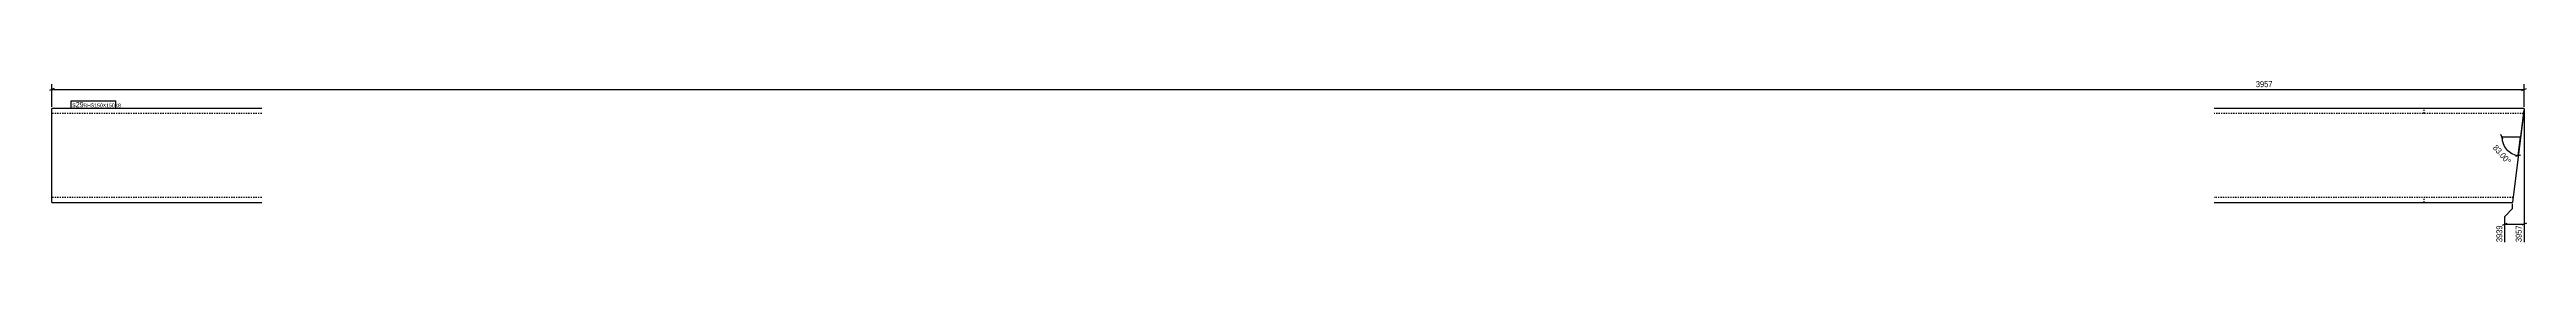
# Model space of a CAD drawing. Header units: millimetres. Extents: x 8 to 13860, y 5 to 267.
# Drawn here: x 9896 to 13860, y 5 to 267 of the extents above; entities that cross this region are included whole.
import ezdxf

# ---------------------------------------------------------------- set-up
doc = ezdxf.new("R2010")
doc.units = ezdxf.units.MM
doc.linetypes.add('DXK_LINE_DOT2', pattern=[3.9198, 1.9599, -1.9599])
for name, color, linetype in [('MÅLSÆTNING', 7, 'Continuous'), ('STÅL', 7, 'Continuous'), ('TEKST', 7, 'Continuous')]:
    doc.layers.add(name, color=color, linetype=linetype)
doc.styles.add('Arial Narrow', font='ARIALN.TTF', dxfattribs={"height": 0.2})

msp = doc.modelspace()

# ---------------------------------------------------------------- linework, layer by layer
at = {"layer": 'MÅLSÆTNING', "color": 7, "linetype": 'Continuous'}
for p, q in [((9903.1, 252.4), (9895.6, 249.4)), ((9899.3, 223.4), (9899.3, 259.8)), ((9899.3, 250.9), (13856.3, 250.9)), ((13852.5, 249.4), (13860, 252.4)), ((13856.3, 223.4), (13856.3, 259.8)), ((13856, 218.4), (13847, 145.6)), ((13856.3, 218.4), (13856.3, 7.5)), ((13822.2, 171.6), (13819.2, 179.1)), ((13820.7, 175.4), (13850.7, 175.4)), ((13847, 145.6), (13850.7, 175.4)), ((13843.1, 144.5), (13850.9, 146.6)), ((13825.4, 48.6), (13837.9, 61.1)), ((13825.4, 7.5), (13825.4, 48.6)), ((13837.9, 61.1), (13837.9, 68.4)), ((13821.6, 34.6), (13829.1, 37.6)), ((13825.4, 36.1), (13856.3, 36.1)), ((13860, 37.6), (13852.5, 34.6))]:
    msp.add_line(p, q, dxfattribs=at)
msp.add_arc((13850.7, 175.4), 30, 180, 263, dxfattribs=at)
at = {"layer": 'STÅL', "color": 2, "linetype": 'Continuous'}
for p, q in [((10235.3, 220.9), (9899.3, 220.9)), ((9899.3, 200.9), (9899.3, 220.9)), ((9899.3, 90.9), (9899.3, 200.9)), ((13856.3, 220.9), (13360.3, 220.9)), ((13856.3, 220.9), (13837.9, 70.9)), ((9899.3, 70.9), (9899.3, 90.9)), ((9899.3, 70.9), (10235.3, 70.9)), ((13360.3, 70.9), (13837.9, 70.9))]:
    msp.add_line(p, q, dxfattribs=at)
at = {"layer": 'STÅL', "color": 7, "linetype": 'DXK_LINE_DOT2'}
for p, q in [((10235.3, 212.9), (9899.3, 212.9)), ((13855.3, 212.9), (13360.3, 212.9)), ((13696.3, 212.9), (13696.3, 220.9)), ((9899.3, 79.8), (9899.3, 90.9)), ((9899.3, 78.9), (9899.3, 79.8)), ((10235.3, 78.9), (9899.3, 78.9)), ((9899.3, 72.4), (9899.3, 78.9)), ((13838.8, 78.9), (13360.3, 78.9)), ((13696.3, 70.9), (13696.3, 78.9))]:
    msp.add_line(p, q, dxfattribs=at)

# ---------------------------------------------------------------- next in the draw order: wipeouts: each hides what was drawn before it
at = {"color": 0}
for points, layer in [([(13453.2, 252.8), (13453.2, 266.8), (13424.9, 266.8), (13424.9, 252.8)], 'MÅLSÆTNING'), ([(13827.2, 130), (13837.7, 139.3), (13813.3, 166.8), (13802.8, 157.6)], 'MÅLSÆTNING'), ([(9947.3, 222.7), (9947.3, 231.4), (9931.8, 231.4), (9931.8, 222.7)], 'TEKST')]:
    msp.add_wipeout(points, dxfattribs=at).dxf.layer = layer
at = {"color": 0, "linetype": 'Continuous'}
msp.add_wipeout([(13854.3, 33.9), (13840.3, 33.9), (13840.3, 5.5), (13854.3, 5.5)], dxfattribs=at).dxf.layer = 'MÅLSÆTNING'

# ---------------------------------------------------------------- next in the draw order: texts
at = {"layer": 'MÅLSÆTNING', "color": 3, "style": 'Arial Narrow'}
msp.add_text('3957', height=9.54, dxfattribs=at).set_placement((13426.9, 254.8))
msp.add_text('83.00°', height=9.54, rotation=-48.5009, dxfattribs=at).set_placement((13805.6, 157.4))

# ---------------------------------------------------------------- next in the draw order: wipeouts: each hides what was drawn before it
at = {"color": 0, "linetype": 'Continuous'}
msp.add_wipeout([(13823.4, 33.9), (13809.4, 33.9), (13809.4, 5.5), (13823.4, 5.5)], dxfattribs=at).dxf.layer = 'MÅLSÆTNING'
at = {"color": 0}
msp.add_wipeout([(9947.3, 222.7), (9947.3, 231.4), (9931.8, 231.4), (9931.8, 222.7)], dxfattribs=at).dxf.layer = 'TEKST'

# ---------------------------------------------------------------- next in the draw order: texts
at = {"layer": 'MÅLSÆTNING', "color": 3, "linetype": 'Continuous', "style": 'Arial Narrow'}
for s, p in [('3939', (13821.4, 7.5)), ('3957', (13852.3, 7.5))]:
    msp.add_text(s, height=9.54, rotation=90.0002, dxfattribs=at).set_placement(p)

# ---------------------------------------------------------------- next in the draw order: wipeouts: each hides what was drawn before it
at = {"color": 0}
msp.add_wipeout([(10000.2, 222.7), (10000.2, 228.9), (9949.9, 228.9), (9949.9, 222.7)], dxfattribs=at).dxf.layer = 'TEKST'

# ---------------------------------------------------------------- next in the draw order: wipeouts: each hides what was drawn before it
msp.add_wipeout([(10000.2, 222.7), (10000.2, 228.9), (9949.9, 228.9), (9949.9, 222.7)], dxfattribs=at).dxf.layer = 'TEKST'

# ---------------------------------------------------------------- next in the draw order: linework, layer by layer
at = {"layer": 'TEKST', "color": 7, "linetype": 'Continuous'}
for p, q in [((9930.3, 232.9), (10001.7, 232.9)), ((9930.3, 221.2), (9930.3, 232.9)), ((9930.3, 221.2), (10001.7, 221.2)), ((10001.7, 221.2), (10001.7, 232.9))]:
    msp.add_line(p, q, dxfattribs=at)

# ---------------------------------------------------------------- next in the draw order: texts
at = {"layer": 'TEKST', "color": 3, "style": 'Arial Narrow'}
for s, height, p in [('s29', 8.35, (9931.8, 222.7)), ('RHS150X150X8', 5.965, (9949.9, 222.7))]:
    msp.add_text(s, height=height, dxfattribs=at).set_placement(p)

doc.saveas('drawing.dxf')
